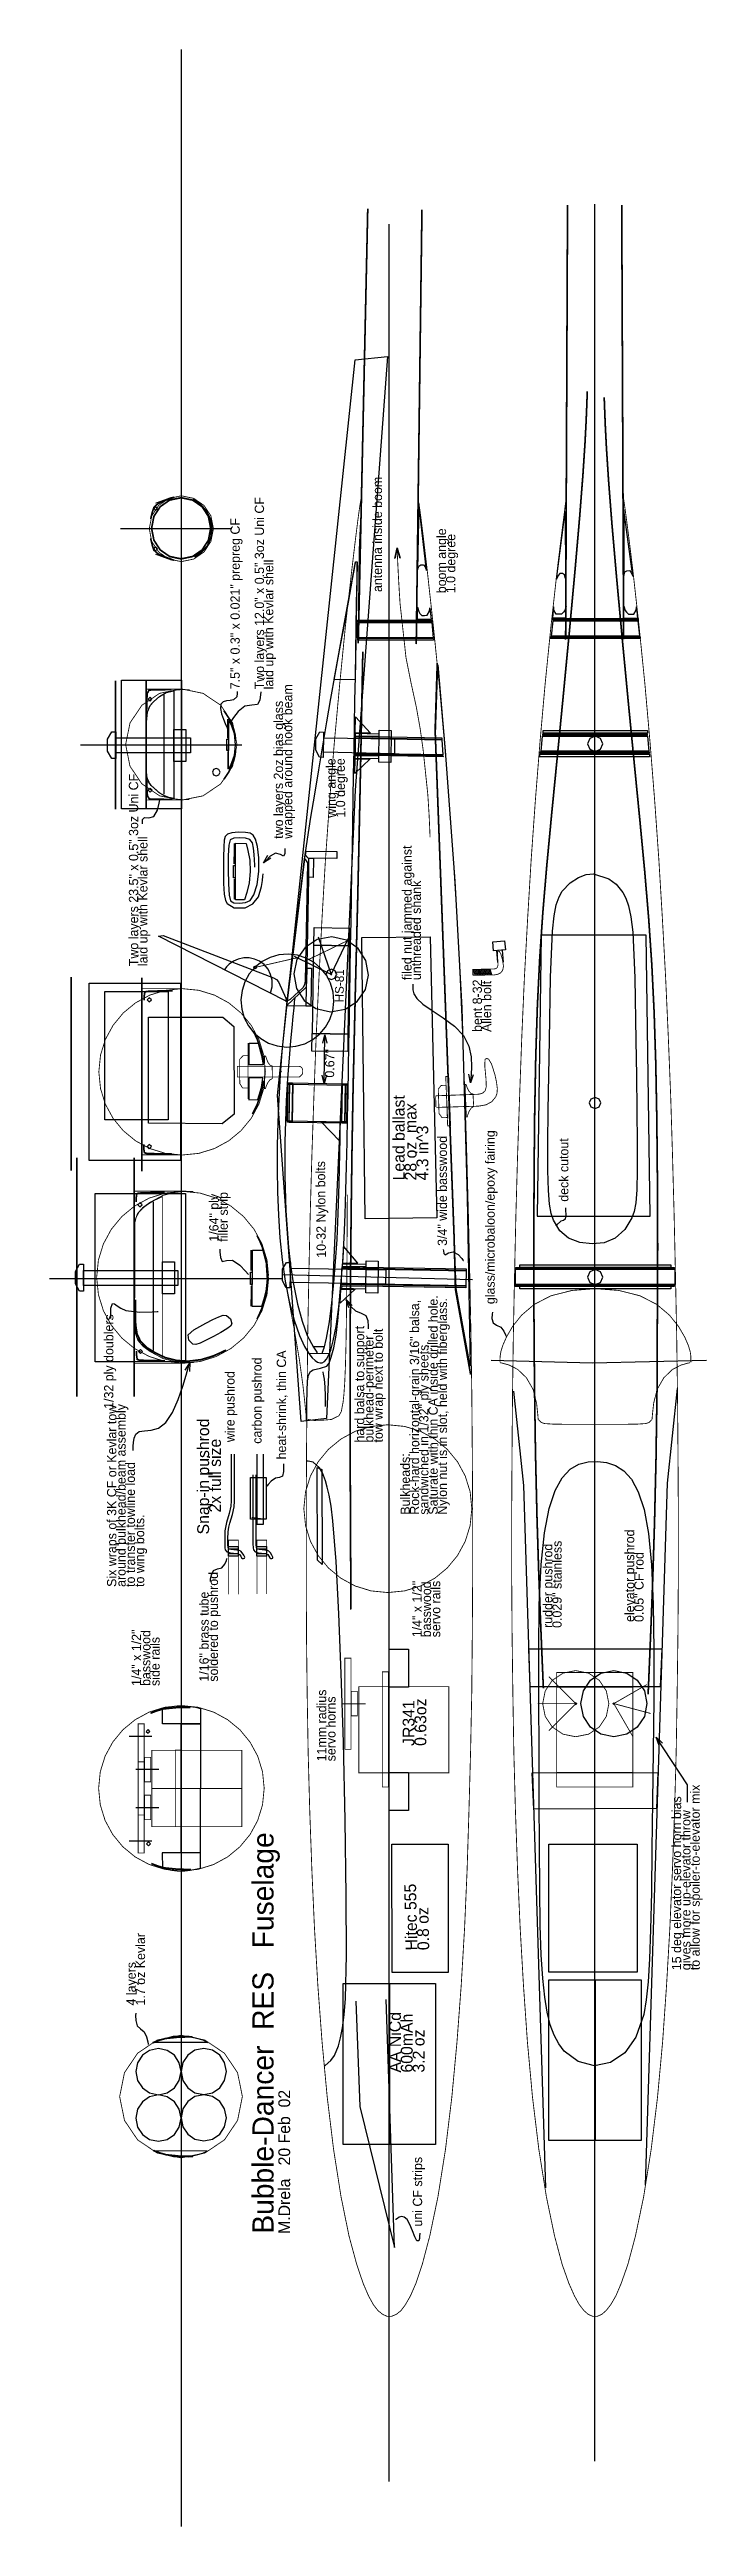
# Model space of a CAD drawing. Extents: x 36 to 227, y 36 to 755.
import ezdxf

# ---------------------------------------------------------------- set-up
doc = ezdxf.new("R2010")
doc.units = 0
doc.layers.get('0').update_dxf_attribs({"linetype": 'CONTINUOUS'})

msp = doc.modelspace()

# ---------------------------------------------------------------- texts
at = {"color": 0}
for s, height, rotation, p in [('antenna inside boom ', 2.6946, 90, (132.802, 597.979)), ('7.5" x 0.3" x 0.021" prepreg CF ', 2.6946, 90, (91.5483, 569.754)), ('Two layers 12.0" x 0.5" 3oz Uni CF', 2.6946, 90, (98.5911, 569.722)), ('boom angle', 2.6946, 90, (151.376, 597.623)), ('1.0 degree', 2.6946, 90, (154.071, 597.623)), ('laid up with Kevlar shell ', 2.6946, 90, (101.286, 569.722)), ('wrapped around hook beam', 2.6946, 90, (106.793, 526.339)), ('two layers 2oz bias glass', 2.6946, 90, (104.099, 526.339)), ('wing angle', 2.6946, 90.5, (119.449, 532.489)), ('1.0 degree', 2.6946, 90.5, (122.144, 532.512)), ('Two layers 23.5" x 0.5" 3oz Uni CF', 2.6946, 90, (62.0916, 489.374)), ('laid up with Kevlar shell ', 2.6946, 90, (64.7864, 489.374)), ('filed nut jammed against', 2.6946, 90, (141.376, 485.334)), ('unthreaded shank', 2.6946, 90, (144.071, 485.334)), ('HS-81', 2.53686, 89, (121.637, 478.853)), ('bent 8-32 ', 2.6946, 90, (161.772, 470.276)), ('Allen bolt', 2.6946, 90, (164.467, 470.276)), ('0.67"', 2.6946, 89, (118.914, 457)), ('Lead ballast', 3.42949, 90, (139.371, 427.173)), ('28 oz  max', 3.42949, 90, (142.8, 427.173)), ('4.3 in^3', 3.42949, 90, (146.23, 427.173)), ('3/4" wide basswood', 2.6946, 90, (151.631, 408.176)), ('glass/microbaloon/epoxy fairing', 2.6946, 90, (165.485, 391.263)), ('deck cutout', 2.6946, 90, (186.847, 420.988)), ('10-32 Nylon bolts', 2.6946, 90.5, (116.533, 404.754)), ('1/64" ply ', 2.6946, 90, (85.3816, 409.391)), ('filler strip', 2.6946, 90, (88.0764, 409.391)), ('Rock-hard horizontal-grain 3/16" balsa,', 2.6946, 90, (143.565, 330.142)), ('Saturate with thin CA inside drilled hole.', 2.6946, 90, (148.955, 330.142)), ('Nylon nut is in slot, held with fiberglass.', 2.6946, 90, (151.649, 330.142)), ('1/32 ply doublers', 2.6946, 90, (54.9009, 360.866)), ('hard balsa to support', 2.6946, 90, (127.638, 351.09)), ('bulkhead-perimeter', 2.6946, 90, (130.333, 351.09)), ('tow wrap next to bolt', 2.6946, 90, (133.027, 351.09)), ('carbon pushrod', 2.6946, 90, (97.8745, 350.722)), ('heat-shrink, thin CA', 2.6946, 90, (104.979, 346.19)), ('sandwiched in 1/32" ply sheets.', 2.6946, 90, (146.26, 330.142)), ('wire pushrod', 2.6946, 90, (90.0361, 351.212)), ('Six wraps of 3K CF or Kevlar tow ', 2.6946, 90, (55.7581, 309.178)), ('around bulkhead/beam assembly', 2.6946, 90, (58.4529, 309.178)), ('Snap-in pushrod', 3.42949, 90, (82.656, 324.409)), ('to transfer towline load ', 2.6946, 90, (61.1475, 309.178)), ('     2x full size', 3.42949, 90, (86.0854, 324.409)), ('Bulkheads:', 2.6946, 90, (140.871, 330.142)), ('to wing bolts.', 2.6946, 90, (63.842, 309.178)), ('elevator pushrod', 2.6946, 90, (205.954, 298.996)), ('rudder pushrod', 2.6946, 90, (182.193, 297.281)), ('0.029" stainless', 2.6946, 90, (184.887, 297.281)), ('0.05" CF rod', 2.6946, 90, (208.649, 298.996)), ('soldered to pushrod', 2.6946, 90, (85.2285, 281.673)), ('1/4" x 1/2"', 2.6946, 90, (144.305, 294.556)), ('basswood', 2.6946, 90, (147, 294.556)), ('servo rails', 2.6946, 90, (149.695, 294.556)), ('1/16" brass tube', 2.6946, 90, (82.5337, 281.673)), ('1/4" x 1/2"', 2.6946, 90, (62.928, 280.422)), ('basswood', 2.6946, 90, (65.6228, 280.422)), ('side rails', 2.6946, 90, (68.3174, 280.422)), ('11mm radius', 2.6946, 90, (116.623, 258.545)), ('servo horns', 2.6946, 90, (119.318, 258.545)), ('JR341', 3.42949, 90, (142.219, 263.021)), ('0.63oz', 3.42949, 90, (145.648, 263.021)), ('to allow for spoiler-to-elevator mix', 2.6946, 90, (224.939, 197.917)), ('15 deg elevator servo horn bias', 2.6946, 90, (219.55, 197.917)), ('Bubble-Dancer  RES   Fuselage', 6.12409, 90, (101.347, 121.42)), ('gives more up-elevator throw', 2.6946, 90, (222.244, 197.917)), ('Hitec 555', 3.42949, 91.2767, (143.084, 203.687)), ('0.8 oz', 3.42949, 91.2767, (146.513, 203.763)), ('1.7 oz Kevlar', 2.6946, 90, (64.0886, 187.673)), ('4 layers ', 2.6946, 90, (61.3938, 187.673)), ('AA NiCd', 3.42949, 90, (138.269, 168.194)), ('600mAh', 3.42949, 90, (141.698, 168.194)), ('3.2 oz', 3.42949, 90, (145.127, 168.194)), ('M.Drela   20 Feb  02', 3.42949, 90, (106.165, 121.369)), ('uni CF strips', 2.6946, 90, (144.437, 123.492))]:
    msp.add_text(s, height=height, rotation=rotation, dxfattribs=at).set_placement(p)

# ---------------------------------------------------------------- linework, layer by layer
at = {"color": 0}
for points in [[(74.6133, 36.4402), (74.6133, 755.456)], [(134.912, 49.5393), (134.912, 704.737)], [(194.542, 55.4189), (194.542, 710.616)], [(67.1416, 622.739), (66.5906, 622.188), (67.1416, 621.637), (67.6926, 622.188), (67.1416, 622.739)], [(67.1416, 622.739), (66.5906, 622.188), (67.1416, 621.637), (67.6926, 622.188), (67.1416, 622.739)], [(56.9922, 616.412), (89.2048, 616.412)], [(67.1416, 609.982), (66.5906, 610.533), (67.1416, 611.084), (67.6926, 610.533), (67.1416, 609.982)], [(67.1416, 609.982), (66.5906, 610.533), (67.1416, 611.084), (67.6926, 610.533), (67.1416, 609.982)], [(125.073, 606.742), (124.936, 605.961), (124.633, 604.253), (124.17, 601.668), (122.965, 595.048), (121.694, 588.042), (120.416, 581.035), (119.149, 574.04), (117.907, 567.118), (116.737, 560.28), (115.556, 553.326), (114.379, 546.321), (113.198, 539.344), (112.072, 532.583), (111.068, 526.204), (110.165, 519.795), (109.331, 513.134), (108.488, 506.174), (107.624, 499.121), (106.756, 492.069), (105.901, 485.078), (105.106, 478.214), (104.389, 471.368), (103.777, 464.532), (103.266, 457.702), (102.868, 450.886), (102.586, 444.075), (102.425, 437.281), (102.396, 430.513), (102.5, 423.785), (102.771, 417.108), (103.203, 410.525), (103.84, 404.098), (104.717, 397.884), (105.87, 391.983), (107.289, 386.609), (108.849, 382.163), (110.341, 378.983), (111.589, 376.941), (112.584, 375.682), (113.404, 374.9), (114.141, 374.433), (114.82, 374.215), (115.476, 374.262), (116.126, 374.615), (116.743, 375.272), (117.331, 376.309), (117.949, 377.92), (118.655, 380.576), (119.465, 384.779), (120.246, 390.417), (120.893, 396.822), (121.395, 403.524), (121.793, 410.368), (122.104, 417.279), (122.346, 424.253), (122.542, 431.275), (122.708, 438.324), (122.839, 445.397), (122.963, 452.494), (123.087, 459.61), (123.211, 466.73), (123.335, 473.85), (123.46, 480.97), (123.584, 488.09), (123.708, 495.21), (123.833, 502.33), (123.957, 509.45), (124.081, 516.57), (124.206, 523.689), (124.33, 530.81), (124.454, 537.926), (124.578, 545.03), (124.702, 552.146), (124.826, 559.266), (124.951, 566.386), (125.075, 573.502), (125.199, 580.606), (125.323, 587.722), (125.448, 594.842), (125.565, 601.571), (125.611, 604.199), (125.641, 605.937), (125.653, 606.633), (125.655, 606.732)], [(69.5762, 568.161), (69.5762, 539.256)], [(90.7908, 569.103), (90.8008, 568.588), (90.6865, 567.578), (89.7649, 566.689), (88.804, 566.517), (87.6941, 566.385), (86.6931, 566.08), (86.0598, 565.388), (85.9736, 564.178), (86.3015, 562.653), (86.8313, 561.096), (87.3511, 559.795), (87.8689, 558.535), (87.9429, 558.355)], [(97.6191, 569.011), (97.6133, 568.91), (97.573, 568.2), (97.3887, 566.619), (96.6494, 565.286), (95.0488, 565.124), (93.0005, 564.878), (91.0667, 563.321), (89.6882, 561.514), (89.1257, 560.706), (89.0454, 560.591)], [(65.5293, 567.427), (64.9783, 566.875), (65.5293, 566.324), (66.0803, 566.875), (65.5293, 567.427)], [(65.5293, 567.427), (64.9783, 566.875), (65.5293, 566.324), (66.0803, 566.875), (65.5293, 567.427)], [(194.62, 556.135), (193.061, 555.49), (192.416, 553.931), (193.061, 552.372), (194.62, 551.726), (196.179, 552.372), (196.825, 553.931), (196.179, 555.49), (194.62, 556.135)], [(45.3564, 553.579), (92.1445, 553.579)], [(84.7341, 546.788), (83.9482, 546.472), (83.6228, 545.71), (83.9482, 544.948), (84.7341, 544.632), (85.5198, 544.948), (85.8455, 545.71), (85.5198, 546.472), (84.7341, 546.788)], [(65.5601, 541.031), (65.009, 540.48), (65.5601, 539.929), (66.1111, 540.48), (65.5601, 541.031)], [(65.5601, 541.031), (65.009, 540.48), (65.5601, 539.929), (66.1111, 540.48), (65.5601, 541.031)], [(63.3293, 530.682), (63.3088, 531.111), (63.3496, 531.93), (63.8806, 532.519), (65.1946, 532.415), (66.6772, 532.784), (67.657, 534.64), (68.147, 536.724), (68.3254, 537.653), (68.3511, 537.786)], [(95.9097, 518.127), (95.8792, 518.73), (95.7158, 521.792), (95.5676, 523.648), (95.2056, 525.191), (94.4463, 526.127), (93.1743, 526.558), (91.4263, 526.659), (89.7856, 526.507), (88.803, 526.012), (88.3567, 524.507), (88.1895, 521.455), (88.1831, 517.423), (88.2737, 513.282), (88.4792, 510.013), (88.8911, 508.329), (89.8162, 507.747), (91.4353, 507.617), (93.2151, 507.808), (94.6006, 508.431), (95.6648, 510.033), (96.5552, 513.034), (97.0938, 516.892), (97.1013, 520.836), (96.7263, 524.129), (96.1624, 526.236), (95.4607, 527.385), (94.5737, 527.96), (93.2048, 528.191), (91.2004, 528.231), (89.2344, 528.079), (87.989, 527.694), (87.3564, 527.018), (87.0579, 525.922), (86.9277, 524.007), (86.8535, 520.978), (86.8257, 517.229), (86.8665, 513.38), (87.0298, 510.258), (87.3704, 508.471), (87.9177, 507.533), (89.8979, 506.339), (93.1335, 506.277), (95.3687, 507.431), (96.9407, 509.533), (97.8591, 512.544), (98.127, 514.236), (98.2878, 515.545), (98.3503, 516.09), (98.3594, 516.168)], [(104.606, 523.577), (104.621, 523.01), (104.598, 521.944), (104.254, 521.275), (103.333, 521.757), (101.947, 522.158), (100.357, 521.275), (99.0889, 519.994), (98.5574, 519.405), (98.4817, 519.321)], [(100.577, 520.73), (98.4819, 519.321), (99.6672, 521.55)], [(110.604, 521.548), (111.507, 520.644), (111.44, 515.041), (110.874, 484.334)], [(193.763, 408.783), (190.143, 409.178), (186.857, 410.381), (184.341, 412.541), (182.559, 415.62), (181.899, 417.57), (181.392, 420.265), (181.045, 424.243), (180.869, 430.039), (180.86, 437.969), (180.973, 447.467), (181.153, 457.745), (181.344, 468.017), (181.677, 486.169), (182.233, 499.529), (182.71, 503.995), (183.344, 507.193), (184.133, 509.458), (185.078, 511.123), (187.357, 513.575), (189.791, 515.136), (192.029, 515.958), (194.178, 516.139), (198.624, 514.764), (200.728, 513.143), (202.655, 510.714), (203.533, 509.083), (204.326, 506.859), (205.002, 503.701), (205.53, 499.269), (206.13, 485.942), (206.419, 467.794), (206.558, 457.526), (206.77, 437.84), (206.775, 430.039), (206.668, 424.441), (206.412, 420.683), (205.966, 418.166), (205.293, 416.289), (203.218, 412.963), (200.432, 410.418), (197.242, 409.099), (193.763, 408.783)], [(128.924, 486.792), (128.143, 491.037), (125.874, 494.532), (122.46, 496.922), (118.245, 497.85), (113.999, 497.07), (110.504, 494.801), (108.115, 491.386), (107.187, 487.171), (107.967, 482.926), (110.236, 479.43), (113.65, 477.041), (117.865, 476.113), (122.111, 476.893), (125.606, 479.162), (127.996, 482.576), (128.924, 486.792)], [(114.323, 497.846), (118.071, 486.96)], [(118.072, 486.958), (123.083, 497.513)], [(100.509, 481.61), (100.592, 481.906), (100.919, 483.418), (100.914, 485.29), (100.5, 486.923), (99.7483, 488.467), (98.5859, 489.836), (97.2625, 490.812), (95.8623, 491.425), (94.3225, 491.743), (92.6907, 491.759), (91.0576, 491.403), (89.696, 490.793), (88.522, 489.978), (87.6877, 489.132), (87.2437, 488.522), (87.167, 488.407)], [(118.844, 479.144), (118.617, 481.865), (117.876, 484.408), (116.674, 486.719), (115.063, 488.742), (113.097, 490.423), (110.83, 491.705), (108.314, 492.535), (105.603, 492.856), (102.882, 492.629), (100.338, 491.888), (98.0273, 490.686), (96.0042, 489.075), (94.3237, 487.109), (93.0413, 484.842), (92.2119, 482.326), (91.8909, 479.614), (92.1172, 476.894), (92.8584, 474.35), (94.061, 472.039), (95.6719, 470.016), (97.6375, 468.336), (99.905, 467.053), (102.421, 466.224), (105.132, 465.903), (107.853, 466.129), (110.396, 466.87), (112.707, 468.073), (114.73, 469.684), (116.411, 471.649), (117.693, 473.917), (118.523, 476.433), (118.844, 479.144)], [(96.1768, 489.408), (95.5496, 489.206), (95.752, 488.579), (96.3792, 488.781), (96.1768, 489.408)], [(118.072, 486.96), (107.46, 492.136)], [(166.407, 490.395), (166.101, 493.917)], [(168.046, 490.5), (167.74, 494.022)], [(116.559, 487.013), (116.99, 485.966), (118.064, 485.517), (119.154, 485.929), (119.621, 486.96), (119.19, 488.007), (118.116, 488.456), (117.026, 488.044), (116.559, 487.013)], [(141.774, 484.144), (141.733, 483.286), (141.743, 482.486), (142.029, 481.388), (142.881, 480.014), (144.591, 478.387), (147.302, 476.521), (150.572, 474.391), (153.812, 471.962), (156.431, 469.201), (157.992, 466.131), (158.666, 463.016), (158.773, 460.176), (158.635, 457.932), (158.457, 455.789), (158.431, 455.483)], [(159.242, 486.797), (159.242, 488.511)], [(159.855, 486.827), (159.457, 488.45)], [(160.22, 486.827), (159.822, 488.45)], [(160.585, 486.827), (160.187, 488.45)], [(160.95, 486.827), (160.552, 488.45)], [(161.315, 486.827), (160.917, 488.45)], [(161.681, 486.827), (161.282, 488.45)], [(162.046, 486.827), (161.648, 488.45)], [(162.411, 486.827), (162.013, 488.45)], [(162.776, 486.827), (162.378, 488.45)], [(163.142, 486.827), (162.743, 488.45)], [(163.507, 486.827), (163.109, 488.45)], [(163.872, 486.827), (163.474, 488.45)], [(164.237, 486.827), (163.839, 488.45)], [(164.603, 486.827), (164.204, 488.45)], [(65.3018, 480.227), (64.6956, 479.621), (65.3018, 479.014), (65.908, 479.621), (65.3018, 480.227)], [(65.3018, 480.227), (64.6956, 479.621), (65.3018, 479.014), (65.908, 479.621), (65.3018, 480.227)], [(107.493, 480.061), (107.458, 479.712), (107.373, 478.885), (107.21, 477.274), (106.95, 474.713), (106.625, 471.423), (106.273, 467.718), (105.935, 463.913), (105.398, 456.793), (105.033, 450.234), (104.662, 438.342), (104.633, 428.522), (104.956, 418.339), (105.72, 407.709), (106.305, 402.599), (106.965, 398.03), (108.295, 391.234), (109.635, 386.351), (111.133, 382.16), (112.907, 378.811), (113.871, 377.279), (114.025, 377.046)], [(115.594, 467.041), (116.249, 469.479), (116.819, 467.02)], [(116.002, 455.304), (116.249, 469.48)], [(103.554, 458.889), (103.555, 458.828)], [(116.657, 457.743), (116.002, 455.304), (115.432, 457.764)], [(159.245, 457.874), (158.432, 455.483), (158.025, 457.975)], [(194.569, 451.278), (193.399, 450.812), (192.915, 449.686), (193.399, 448.561), (194.569, 448.094), (195.738, 448.561), (196.222, 449.686), (195.738, 450.812), (194.569, 451.278)], [(120.643, 443.877), (120.617, 442.423), (120.562, 439.326), (120.479, 435.096), (120.252, 426.147), (119.949, 417.572), (119.655, 410.074), (119.256, 403.599), (118.77, 397.421), (118.179, 391.643), (117.466, 386.163), (116.643, 381.421), (115.888, 378.524), (115.472, 377.23), (115.403, 377.022)], [(65.3018, 437.603), (64.6956, 436.997), (65.3018, 436.391), (65.908, 436.997), (65.3018, 437.603)], [(65.3018, 437.603), (64.6956, 436.997), (65.3018, 436.391), (65.908, 436.997), (65.3018, 437.603)], [(62.6072, 420.701), (62.001, 420.094), (62.6072, 419.488), (63.2134, 420.094), (62.6072, 420.701)], [(62.6072, 420.701), (62.001, 420.094), (62.6072, 419.488), (63.2134, 420.094), (62.6072, 420.701)], [(66.3916, 420.938), (66.3916, 377.824)], [(186.037, 419.211), (186.057, 418.538), (186.067, 417.203), (185.894, 415.945), (185.391, 415.521), (184.69, 415.373), (183.465, 414.251), (183.22, 413.945)], [(85.7437, 407.22), (85.7844, 406.404), (85.9324, 404.837), (86.4785, 403.668), (87.6777, 403.898), (89.4587, 404.036), (91.5562, 402.622), (93.2559, 400.81), (93.9702, 399.989), (94.0723, 399.871)], [(150.566, 407.085), (150.586, 406.698), (150.683, 405.981), (151.117, 405.616), (152.097, 406.139), (153.444, 406.493), (154.858, 405.68), (155.935, 404.513), (156.381, 403.978), (156.445, 403.901)], [(36.4031, 398.752), (104.038, 398.752)], [(103.792, 399.898), (159.083, 398.45)], [(194.607, 401.326), (193.048, 400.68), (192.402, 399.121), (193.048, 397.563), (194.607, 396.917), (196.166, 397.563), (196.811, 399.121), (196.166, 400.68), (194.607, 401.326)], [(54.1436, 387.133), (54.1436, 388.154), (54.2097, 390.098), (54.6743, 391.461), (55.1826, 391.349), (55.9551, 390.813), (57.0566, 390.1), (58.5527, 389.46), (62.5283, 388.945), (66.106, 389.011), (67.6418, 389.083), (67.8613, 389.093)], [(110.914, 357.492), (110.917, 357.69), (110.944, 359.074), (111.008, 362.325), (111.087, 366.097), (111.187, 368.895), (111.455, 370.659), (112.03, 371.681), (112.873, 372.221), (114.966, 372.67), (116.813, 373.252), (117.461, 374.16), (118.079, 375.865), (118.808, 378.59), (119.508, 382.234), (120.003, 386.383), (120.283, 389.705), (120.391, 391.098), (120.406, 391.297)], [(128.857, 384.071), (128.857, 384.847), (128.775, 386.393), (128.204, 387.909), (126.844, 388.593), (125.162, 389.215), (123.733, 390.568), (122.794, 391.951), (122.419, 392.558), (122.366, 392.645)], [(123.132, 390.239), (122.366, 392.645), (124.174, 390.883)], [(164.867, 388.97), (164.785, 388.358), (164.688, 387.128), (164.989, 385.867), (166.005, 385.184), (167.235, 384.561), (168.107, 383.464), (168.582, 382.397), (168.76, 381.933), (168.786, 381.866)], [(87.7913, 384.077), (86.0383, 383.052), (83.9067, 381.904), (81.8132, 380.809), (80.0613, 379.979), (78.8374, 379.594), (77.9841, 379.659), (76.7996, 380.815), (76.6089, 382.382), (78.2368, 383.841), (81.7285, 385.733), (83.7073, 386.777), (85.4673, 387.614), (86.7773, 388.019), (87.696, 387.99), (88.8186, 386.979), (89.2173, 385.559), (88.8242, 384.873), (87.7913, 384.077)], [(60.6348, 348.796), (60.6553, 350.001), (60.6995, 351.084), (60.9026, 352.341), (61.4158, 353.494), (62.3904, 354.267), (63.917, 354.52), (65.8479, 354.668), (67.9736, 355.263), (70.0864, 356.86), (72.0042, 359.797), (73.656, 363.563), (74.9978, 367.432), (75.9858, 370.68), (76.5994, 372.757), (76.9146, 373.823), (77.0308, 374.217), (77.0474, 374.272)], [(62.7649, 378.099), (62.1587, 377.493), (62.7649, 376.886), (63.3711, 377.493), (62.7649, 378.099)], [(62.7649, 378.099), (62.1587, 377.493), (62.7649, 376.886), (63.3711, 377.493), (62.7649, 378.099)], [(75.7664, 372.097), (77.0476, 374.273), (76.9407, 371.75)], [(111.592, 377.073), (117.541, 376.969)], [(112.773, 378.998), (116.018, 378.941)], [(164.407, 374.992), (193.803, 374.257), (226.873, 374.992)], [(115.629, 371.578), (115.644, 371.496), (115.752, 370.925), (115.997, 369.491), (116.241, 367.291), (116.349, 364.678), (116.364, 362.555), (116.364, 361.662), (116.364, 361.534)], [(218.421, 366.754), (215.482, 339.318), (209.113, 135.508)], [(170.898, 366.019), (173.837, 338.583), (180.206, 134.773)], [(89.0403, 347.742), (89.0403, 347.489), (89.0403, 345.716), (89.0405, 341.596), (89.043, 337.066), (89.0381, 334.167), (88.9741, 332.585), (88.502, 330.452), (87.7136, 327.885), (87.249, 325.461), (87.1838, 323.559), (87.1877, 321.7), (87.23, 320.537), (87.3411, 319.934), (87.8157, 319.383), (88.7444, 319.107), (90.7705, 318.924), (91.5156, 318.602), (91.8218, 318.133), (92.0923, 317.602), (92.3372, 317.413), (92.6587, 317.474), (92.9648, 317.561), (92.9956, 317.852), (92.72, 318.428), (92.2913, 319.097), (91.8523, 319.551), (91.4084, 319.745), (90.6736, 319.857), (88.969, 320), (88.2903, 320.169), (88.1396, 321.253), (88.1265, 323.114), (88.1882, 325.149), (88.363, 326.542), (88.655, 327.643), (89.4282, 330.209), (89.908, 332.391), (89.9795, 334.052), (89.9897, 337.028), (89.9897, 341.591), (89.9897, 345.716), (89.9897, 347.489), (89.9897, 347.742)], [(96.5271, 347.742), (96.5271, 327.411), (98.4255, 327.411), (98.4255, 347.742)], [(96.5271, 347.742), (96.5271, 327.411), (98.4255, 327.411), (98.4255, 347.742)], [(115.997, 170.003), (116.323, 170.249), (117.997, 171.718), (119.069, 173.173), (120.202, 176.005), (120.784, 178.251), (121.34, 181.206), (121.827, 184.979), (122.202, 189.682), (122.539, 202.272), (122.447, 219.609), (122.095, 241.431), (121.59, 264.11), (121.003, 284.08), (120.324, 301.386), (119.523, 316.548), (118.569, 328.373), (118.03, 332.595), (117.471, 335.788), (116.921, 338.162), (116.405, 339.927), (115.517, 342.3), (114.69, 343.724), (112.853, 345.357), (111.383, 345.643), (111.097, 345.643)], [(194.378, 170.181), (189.719, 171.404), (185.666, 174.439), (184.047, 176.525), (182.704, 179.043), (181.602, 182.079), (180.703, 185.719), (179.977, 190.094), (179.409, 195.516), (178.988, 202.341), (178.705, 210.925), (178.541, 221.493), (178.458, 233.75), (178.407, 247.27), (178.345, 261.625), (178.253, 276.341), (178.233, 290.738), (178.415, 304.088), (178.929, 315.663), (179.877, 324.911), (181.242, 331.979), (182.977, 337.19), (185.037, 340.87), (187.369, 343.323), (189.901, 344.783), (192.555, 345.466), (195.254, 345.589), (197.922, 345.297), (200.5, 344.466), (202.93, 342.902), (205.156, 340.409), (207.123, 336.769), (208.783, 331.655), (210.089, 324.718), (210.995, 315.606), (211.481, 304.144), (211.637, 290.853), (211.579, 276.429), (211.422, 261.568), (211.258, 246.936), (211.093, 233.081), (210.907, 220.521), (210.68, 209.774), (210.39, 201.199), (209.993, 194.517), (209.439, 189.291), (208.682, 185.086), (206.428, 178.511), (203.18, 173.921), (199.032, 171.08), (194.378, 170.181)], [(95.3481, 341.679), (95.3481, 341.353), (95.3481, 339.067), (95.3481, 333.739), (95.3481, 327.798), (95.3499, 323.852), (95.3635, 321.7), (95.4055, 320.537), (95.5166, 319.934), (95.9912, 319.383), (96.9199, 319.107), (98.946, 318.923), (99.6912, 318.602), (99.9973, 318.132), (100.268, 317.602), (100.513, 317.413), (100.834, 317.474), (101.141, 317.561), (101.171, 317.852), (100.896, 318.428), (100.467, 319.097), (100.028, 319.551), (99.584, 319.745), (98.8491, 319.857), (97.1445, 320), (96.4658, 320.169), (96.3127, 321.256), (96.2852, 323.419), (96.2769, 327.538), (96.2825, 333.621), (96.2922, 339.031), (96.2966, 341.348), (96.2974, 341.679)], [(104.238, 344.877), (104.259, 344.122), (104.249, 342.634), (103.932, 341.284), (103.08, 340.927), (101.891, 340.753), (100.676, 339.894), (99.7678, 338.896), (99.3926, 338.449), (99.3391, 338.385)], [(83.0286, 310.722), (83.1101, 311.386), (83.3384, 312.7), (83.9573, 313.938), (85.0952, 314.383), (86.3252, 314.744), (87.189, 315.757), (87.6624, 316.846), (87.8408, 317.329), (87.8665, 317.398)], [(209.635, 275.286), (208.88, 271.549), (206.822, 268.497), (203.77, 266.439), (200.033, 265.685), (196.296, 266.439), (193.244, 268.497), (191.186, 271.549), (190.432, 275.286), (191.186, 279.023), (193.244, 282.075), (196.296, 284.133), (200.033, 284.887), (203.77, 284.133), (206.822, 282.075), (208.88, 279.023), (209.635, 275.286)], [(200.321, 275.286), (200.033, 274.998), (199.745, 275.286), (200.033, 275.574), (200.321, 275.286)], [(64.9575, 267.781), (64.4065, 267.23), (64.9575, 266.679), (65.5085, 267.23), (64.9575, 267.781)], [(64.9575, 267.781), (64.4065, 267.23), (64.9575, 266.679), (65.5085, 267.23), (64.9575, 267.781)], [(59.4812, 265.829), (66.0952, 265.829)], [(221.36, 246.683), (221.36, 251.705), (212.297, 265.545)], [(213.126, 263.161), (212.297, 265.545), (214.151, 263.832)], [(61.4409, 256.239), (68.0549, 256.239)], [(61.4409, 245.099), (68.0549, 245.099)], [(59.4812, 235.509), (66.0952, 235.509)], [(65.0815, 235.145), (64.5305, 234.594), (65.0815, 234.043), (65.6326, 234.594), (65.0815, 235.145)], [(65.0815, 235.145), (64.5305, 234.594), (65.0815, 234.043), (65.6326, 234.594), (65.0815, 235.145)], [(125.183, 188.958), (126.408, 158.337), (136.451, 117.428), (134.002, 189.447)], [(61.3696, 185.436), (61.3494, 184.722), (61.3696, 183.282), (61.7576, 181.782), (62.7373, 180.904), (63.8398, 180.026), (64.5542, 178.526), (64.9014, 177.087), (65.0261, 176.462), (65.0442, 176.373)], [(67.9575, 175.167), (65.4031, 174.64), (63.3171, 173.204), (61.9106, 171.073), (61.395, 168.465), (61.9106, 165.856), (63.3171, 163.726), (65.4031, 162.289), (67.9575, 161.762), (70.5117, 162.289), (72.5977, 163.726), (74.0042, 165.856), (74.52, 168.465), (74.0042, 171.073), (72.5977, 173.204), (70.5117, 174.64), (67.9575, 175.167)], [(81.1243, 175.228), (78.5698, 174.701), (76.4839, 173.265), (75.0774, 171.135), (74.5618, 168.526), (75.0774, 165.917), (76.4839, 163.787), (78.5698, 162.351), (81.1243, 161.824), (83.6785, 162.351), (85.7644, 163.787), (87.1709, 165.917), (87.6868, 168.526), (87.1709, 171.135), (85.7644, 173.265), (83.6785, 174.701), (81.1243, 175.228)], [(67.9575, 161.694), (65.4031, 161.167), (63.3171, 159.731), (61.9106, 157.601), (61.395, 154.992), (61.9106, 152.383), (63.3171, 150.253), (65.4031, 148.816), (67.9575, 148.29), (70.5117, 148.816), (72.5977, 150.253), (74.0042, 152.383), (74.52, 154.992), (74.0042, 157.601), (72.5977, 159.731), (70.5117, 161.167), (67.9575, 161.694)], [(81.1243, 161.755), (78.5698, 161.228), (76.4839, 159.792), (75.0774, 157.662), (74.5618, 155.053), (75.0774, 152.444), (76.4839, 150.314), (78.5698, 148.877), (81.1243, 148.351), (83.6785, 148.877), (85.7644, 150.314), (87.1709, 152.444), (87.6868, 155.053), (87.1709, 157.662), (85.7644, 159.792), (83.6785, 161.228), (81.1243, 161.755)], [(143.8, 121.592), (143.79, 121.49), (143.719, 120.776), (143.636, 120.065), (143.489, 119.373), (142.861, 119.347), (142.324, 120.534), (141.657, 122.261), (140.897, 124.072), (140.085, 125.512), (139.26, 126.241), (138.477, 126.385), (137.794, 126.184), (137.268, 125.879), (136.768, 125.558), (136.696, 125.512)]]:
    msp.add_lwpolyline(points, dxfattribs=at)
for points, const_width in [([(125.916, 583.128), (128.668, 709.255)], 0.4899), ([(142.728, 582.845), (144.38, 708.99)], 0.4899), ([(186.051, 584.197), (186.602, 710.352)], 0.4899), ([(202.867, 584.206), (202.316, 710.361)], 0.4899), ([(179.594, 279.701), (179.571, 280.261), (179.538, 281.028), (179.485, 282.293), (179.293, 286.813), (179.145, 290.316), (178.738, 300.174), (178.242, 313.445), (177.739, 329.564), (177.308, 347.964), (177.014, 368.018), (176.859, 388.848), (176.826, 409.517), (176.9, 429.088), (177.074, 446.843), (177.379, 462.939), (177.853, 477.758), (178.533, 491.676), (179.449, 505.128), (180.6, 518.76), (181.972, 533.272), (183.555, 549.365), (185.311, 567.37), (187.101, 586.141), (188.762, 604.161), (190.128, 619.915), (191.078, 632.229), (191.669, 641.298), (191.999, 647.657), (192.169, 651.842), (192.263, 654.367), (192.33, 656.142), (192.333, 656.21)], 0.4899), ([(209.971, 277.987), (209.971, 278.007), (209.994, 278.546), (210.027, 279.313), (210.271, 285.098), (210.42, 288.602), (210.827, 298.459), (211.323, 311.73), (211.826, 327.849), (212.257, 346.25), (212.551, 366.303), (212.739, 407.803), (212.665, 427.374), (212.49, 445.128), (212.186, 461.225), (211.712, 476.043), (211.032, 489.962), (210.115, 503.414), (208.965, 517.046), (207.593, 531.558), (206.01, 547.651), (204.254, 565.656), (202.464, 584.426), (200.803, 602.446), (199.437, 618.2), (198.487, 630.515), (197.896, 639.584), (197.566, 645.943), (197.396, 650.127), (197.302, 652.653), (197.235, 654.428), (197.233, 654.496)], 0.4899), ([(74.613, 625.912), (70.9897, 625.161), (68.0308, 623.114), (66.0359, 620.077), (65.3044, 616.358), (66.0359, 612.64), (68.0308, 609.603), (70.9897, 607.556), (74.613, 606.805), (78.2361, 607.556), (81.1951, 609.603), (83.1899, 612.64), (83.9216, 616.358), (83.1899, 620.077), (81.1951, 623.114), (78.2361, 625.161), (74.613, 625.912)], 0.245), ([(72.4849, 625.532), (71.9441, 625.338), (70.8313, 624.934), (69.5352, 624.43), (67.8206, 623.638), (66.6519, 622.567), (66.186, 621.162), (65.8657, 619.806), (65.7361, 619.217), (65.7178, 619.132)], 0.4899), ([(74.5518, 625.359), (71.2144, 624.661), (68.489, 622.758), (66.6516, 619.936), (65.978, 616.479), (66.6516, 613.023), (68.489, 610.2), (71.2144, 608.297), (74.5518, 607.599), (77.8889, 608.297), (80.6143, 610.2), (82.4517, 613.023), (83.1255, 616.479), (82.4517, 619.936), (80.6143, 622.758), (77.8889, 624.661), (74.5518, 625.359)], 0.4899), ([(67.0513, 623.749), (71.7974, 625.494)], 0.245), ([(78.3948, 608.139), (78.7317, 608.333), (80.3953, 609.436), (82.1611, 611.354), (83.1819, 613.825), (83.4983, 616.519), (83.1104, 619.04), (81.8345, 621.582), (80.0994, 623.49), (78.3845, 624.695), (78.0273, 624.919)], 0.4899), ([(126.775, 625.361), (126.653, 624.667), (126.367, 622.937), (125.836, 619.155), (125.035, 612.727), (124.081, 604.722), (122.182, 588.003), (120.529, 571.203), (118.977, 554.321), (117.609, 537.398), (116.405, 520.373), (115.405, 503.267), (114.527, 486.18), (113.71, 468.972), (113.057, 451.763), (112.465, 434.432), (111.975, 417.121), (111.587, 399.749), (111.261, 382.357), (111.077, 364.964), (110.893, 347.572), (110.853, 330.2), (110.853, 312.889), (110.893, 295.537), (111.097, 278.268), (111.383, 261.1), (111.853, 243.973), (112.465, 226.948), (113.22, 210.066), (114.2, 193.408), (115.425, 177.016), (116.915, 161.052), (118.752, 145.926), (120.916, 132.167), (123.223, 120.797), (125.469, 112.509), (127.347, 106.956), (128.939, 103.282), (130.327, 100.771), (131.674, 99.0562), (133.001, 98.0151), (134.267, 97.4436), (135.594, 97.4436), (136.941, 98.0151), (138.268, 99.0562), (139.554, 100.771), (141.003, 103.282), (142.616, 106.956), (144.474, 112.509), (146.658, 120.797), (149.026, 132.167), (151.21, 145.926), (153.047, 161.052), (154.538, 177.016), (155.762, 193.408), (156.742, 210.066), (157.477, 226.948), (158.008, 243.973), (158.478, 261.1), (158.824, 278.268), (158.988, 295.537), (159.09, 312.889), (159.09, 330.2), (158.988, 347.572), (158.845, 364.964), (158.6, 382.357), (158.253, 399.749), (157.865, 417.121), (157.396, 434.432), (156.865, 451.763), (156.171, 468.972), (155.416, 486.18), (154.538, 503.267), (153.456, 520.373), (152.231, 537.398), (150.884, 554.321), (149.393, 571.203), (147.699, 588.003), (145.862, 604.722), (144.93, 612.699), (144.167, 618.93), (143.718, 622.263), (143.514, 623.544), (143.433, 624.013)], 0.245), ([(125.918, 590.331), (126.163, 610.418), (126.775, 623.523)], 0.245), ([(186.056, 624.197), (185.995, 623.676), (185.829, 622.296), (185.403, 618.879), (184.617, 612.644), (183.647, 604.702), (181.79, 588.003), (180.095, 571.203), (178.605, 554.301), (177.258, 537.296), (176.054, 520.271), (175.033, 503.226), (174.094, 486.099), (173.339, 468.931), (172.706, 451.681), (172.114, 434.391), (171.624, 417.039), (171.236, 399.729), (170.889, 382.356), (170.644, 364.964), (170.501, 347.572), (170.399, 330.179), (170.399, 312.807), (170.521, 295.517), (170.746, 278.267), (171.032, 261.099), (171.501, 243.972), (172.114, 226.948), (172.869, 210.065), (173.829, 193.408), (174.972, 177.016), (176.442, 161.052), (178.279, 145.926), (180.463, 132.167), (182.831, 120.796), (185.036, 112.529), (186.975, 107.058), (188.588, 103.404), (189.976, 100.893), (191.303, 99.158), (192.568, 98.0352), (193.895, 97.4434), (195.242, 97.4434), (196.569, 98.0352), (197.835, 99.158), (199.182, 100.893), (200.632, 103.404), (202.183, 107.058), (204.102, 112.529), (206.307, 120.796), (208.675, 132.167), (210.859, 145.926), (212.696, 161.052), (214.166, 177.016), (215.309, 193.408), (216.269, 210.065), (217.024, 226.948), (217.636, 243.972), (218.106, 261.099), (218.392, 278.267), (218.616, 295.517), (218.739, 312.807), (218.739, 330.179), (218.636, 347.572), (218.494, 364.964), (218.249, 382.356), (217.902, 399.729), (217.514, 417.039), (217.044, 434.391), (216.513, 451.681), (215.819, 468.931), (215.044, 486.099), (214.105, 503.226), (213.084, 520.271), (211.88, 537.296), (210.532, 554.301), (209.042, 571.203), (207.348, 588.003), (205.49, 604.702), (204.515, 612.666), (203.694, 619.052), (203.186, 622.816), (202.938, 624.544), (202.849, 625.151), (202.836, 625.238)], 0.245), ([(72.4849, 607.189), (71.9441, 607.383), (70.8313, 607.788), (69.5352, 608.292), (67.8206, 609.083), (66.6519, 610.154), (66.186, 611.56), (65.8657, 612.915), (65.7361, 613.505), (65.7178, 613.589)], 0.4899), ([(67.0513, 608.972), (71.7974, 607.227)], 0.245), ([(136.689, 607.82), (137.186, 610.295), (137.912, 607.877)], 0.245), ([(137.186, 610.295), (137.201, 609.969), (137.238, 609.193), (137.309, 607.682), (137.423, 605.273), (137.584, 602.125), (137.791, 598.479), (138.043, 594.577), (139.758, 578.94), (141.233, 571.55), (142.739, 564.65), (143.876, 558.266), (144.739, 552.035), (146.086, 539.174), (146.464, 533.162), (146.658, 528.804), (146.729, 527.018), (146.74, 526.762)], 0.245), ([(123.805, 302.621), (123.801, 303.288), (123.75, 311.1), (123.723, 315.277), (123.652, 326.952), (123.54, 359.962), (123.56, 379.009), (123.665, 398.326), (123.846, 417.284), (124.088, 435.354), (124.376, 452.008), (125.04, 480.898), (125.765, 509.452), (126.128, 525.501), (126.469, 541.695), (126.763, 556.405), (126.99, 567.998), (127.07, 572.176), (127.234, 580.63), (127.234, 580.655)], 0.4899), ([(158.498, 370.843), (154.089, 395.585), (153.966, 400.729), (153.721, 410.405), (148.209, 557.873), (148.822, 577.347)], 0.4899), ([(55.4724, 534.898), (55.4724, 572.255)], 0.4899), ([(74.6033, 569.847), (68.3169, 568.578), (63.1836, 565.116), (59.7224, 559.983), (58.4534, 553.697), (59.7224, 547.411), (63.1836, 542.277), (68.3169, 538.816), (74.6033, 537.547), (80.8894, 538.816), (86.0227, 542.277), (89.4839, 547.411), (90.7532, 553.697), (89.4839, 559.983), (86.0227, 565.116), (80.8894, 568.578), (74.6033, 569.847)], 0.245), ([(64.448, 535.081), (64.448, 572.438)], 0.4899), ([(74.6272, 569.802), (64.3999, 569.802)], 0.245), ([(64.646, 563.921), (64.6357, 564.411), (64.6052, 566.677), (64.7073, 568.535), (65.1973, 569.412), (65.7622, 569.54), (66.9629, 569.576), (68.9697, 569.617), (70.8313, 569.657), (71.635, 569.675), (71.75, 569.678)], 0.4899), ([(64.5234, 560.492), (64.5439, 560.981), (64.7686, 563.278), (65.8606, 565.534), (68.3206, 567.728), (70.4333, 568.953), (72.5664, 569.463), (74.9548, 569.678), (76.6899, 569.637), (77.0166, 569.616)], 0.245), ([(90.3672, 554.687), (90.3521, 554.973), (90.2141, 556.412), (89.7957, 558.147), (89.1985, 559.775), (88.3208, 561.485), (87.1877, 563.205), (86.9377, 563.567)], 0.4899), ([(88.1016, 555.483), (88.0708, 561.117)], 0.4899), ([(64.4011, 546.896), (64.4216, 546.406), (64.6462, 544.11), (65.7383, 541.854), (68.1982, 539.66), (70.311, 538.435), (72.4441, 537.925), (74.8325, 537.71), (76.5676, 537.751), (76.8943, 537.771)], 0.245), ([(90.3672, 552.483), (90.3521, 552.197), (90.2141, 550.758), (89.7957, 549.023), (89.1985, 547.395), (88.3208, 545.685), (87.1877, 543.965), (86.9377, 543.603)], 0.4899), ([(88.1628, 546.634), (88.1628, 551.594)], 0.4899), ([(64.5847, 543.099), (64.595, 542.67), (64.646, 540.65), (64.7686, 538.853), (65.2583, 537.975), (65.8298, 537.849), (67.0752, 537.822), (69.1841, 537.802), (71.1477, 537.781), (71.9961, 537.773), (72.1174, 537.771)], 0.4899), ([(74.6885, 537.59), (64.4612, 537.59)], 0.245), ([(89.9692, 519.045), (89.9998, 525.016)], 0.4899), ([(89.9998, 508.726), (90.0305, 514.635)], 0.4899), ([(122.696, 496.715), (111.577, 491.336)], 0.245), ([(108.025, 491.768), (95.9868, 489.001)], 0.245), ([(159.051, 488.427), (159.441, 488.434), (161.533, 488.475), (164.189, 488.523), (165.379, 488.559), (165.92, 488.707), (166.246, 489.019), (166.435, 489.626), (166.412, 490.743), (166.264, 492.645), (166.323, 493.589), (166.558, 493.724), (166.614, 493.724)], 0.245), ([(159.158, 486.742), (159.474, 486.745), (161.281, 486.765), (163.914, 486.804), (165.266, 486.819), (166.354, 486.992), (167.201, 487.437), (167.782, 488.133), (168.03, 489.327), (167.713, 491.348), (167.259, 492.892), (166.843, 493.606), (166.596, 493.711), (166.552, 493.708)], 0.245), ([(42.6306, 430.031), (42.6306, 486.234)], 0.4899), ([(74.8386, 482.854), (69.9705, 482.363), (65.4365, 480.955), (61.3335, 478.728), (57.7585, 475.779), (54.8091, 472.204), (52.582, 468.101), (51.1746, 463.567), (50.6838, 458.699), (51.1746, 453.831), (52.582, 449.297), (54.8091, 445.194), (57.7585, 441.619), (61.3335, 438.669), (65.4365, 436.442), (69.9705, 435.035), (74.8386, 434.544), (79.7065, 435.035), (84.2405, 436.442), (88.3435, 438.669), (91.9185, 441.619), (94.8679, 445.194), (97.095, 449.297), (98.5024, 453.831), (98.9934, 458.699), (98.5024, 463.567), (97.095, 468.101), (94.8679, 472.204), (91.9185, 475.779), (88.3435, 478.728), (84.2405, 480.955), (79.7065, 482.363), (74.8386, 482.854)], 0.245), ([(63.1553, 429.786), (63.1553, 485.989)], 0.4899), ([(74.6272, 482.841), (63.114, 482.841)], 0.245), ([(63.8501, 479.423), (63.8501, 479.648), (63.8501, 480.75), (64.0134, 481.812), (64.4905, 482.034), (65.8711, 482.118), (68.4226, 482.177), (70.8521, 482.22), (71.9058, 482.238), (72.0564, 482.24)], 0.4899), ([(117.901, 486.98), (118.063, 487.137), (118.22, 486.975), (118.058, 486.818), (117.901, 486.98)], 0.245), ([(104.191, 479.583), (104.325, 479.519), (104.896, 479.208), (105.17, 478.841), (105.198, 478.371), (105.151, 477.866), (105.139, 477.759)], 0.245), ([(95.4983, 470.471), (95.6929, 470.104), (96.6897, 467.977), (97.8447, 464.445), (98.2061, 462.794), (98.4038, 461.635), (98.489, 461.097)], 0.4899), ([(94.1335, 460.621), (94.1335, 467.021)], 0.4899), ([(148.318, 451.737), (149.099, 451.766), (150.792, 451.829), (153.281, 451.92), (156.122, 452.024), (158.591, 452.11), (160.113, 452.161), (160.968, 452.223), (162.044, 452.538), (162.687, 453.172), (163.043, 454.393), (162.958, 456.627), (162.596, 460.423), (162.68, 462.313), (163.145, 462.592), (163.257, 462.594)], 0.245), ([(148.591, 448.373), (149.224, 448.389), (152.835, 448.493), (155.59, 448.585), (158.1, 448.661), (159.708, 448.693), (160.804, 448.739), (162.972, 449.124), (164.65, 450.041), (165.789, 451.455), (166.148, 452.441), (166.242, 453.851), (165.991, 455.803), (165.539, 457.882), (164.577, 460.953), (163.72, 462.367), (163.222, 462.568), (163.135, 462.561)], 0.245), ([(94.0725, 450.853), (94.0725, 456.824)], 0.4899), ([(95.2065, 446.445), (95.4377, 446.852), (96.5925, 449.15), (97.8203, 452.773), (98.1682, 454.436), (98.343, 455.596), (98.416, 456.135)], 0.4899), ([(148.417, 448.499), (148.363, 451.622)], 0.245), ([(44.3452, 364.403), (44.3452, 433.789)], 0.4899), ([(60.9507, 364.403), (60.9507, 433.789)], 0.4899), ([(74.6272, 434.583), (63.114, 434.583)], 0.245), ([(63.7275, 437.657), (63.7275, 437.433), (63.7275, 436.33), (63.8909, 435.269), (64.3679, 435.047), (65.7485, 434.963), (68.3, 434.904), (70.7295, 434.861), (71.7832, 434.843), (71.9338, 434.84)], 0.4899), ([(75.0056, 424.006), (69.9768, 423.5), (65.293, 422.046), (61.0544, 419.745), (57.3616, 416.698), (54.3147, 413.005), (52.0139, 408.767), (50.5601, 404.083), (50.0532, 399.054), (50.5601, 394.025), (52.0139, 389.342), (54.3147, 385.103), (57.3616, 381.41), (61.0544, 378.363), (65.293, 376.063), (69.9768, 374.609), (75.0056, 374.102), (80.0342, 374.609), (84.718, 376.063), (88.9565, 378.363), (92.6494, 381.41), (95.6963, 385.103), (97.9971, 389.342), (99.4509, 394.025), (99.958, 399.054), (99.4509, 404.083), (97.9971, 408.767), (95.6963, 413.005), (92.6494, 416.698), (88.9565, 419.745), (84.718, 422.046), (80.0342, 423.5), (75.0056, 424.006)], 0.245), ([(60.7878, 412.793), (60.8696, 413.651), (61.1196, 415.427), (61.8904, 417.57), (63.4314, 419.346), (65.4014, 420.755), (69.2393, 422.817), (72.5054, 423.654), (75.4246, 423.98), (77.6292, 423.96), (78.0579, 423.939)], 0.245), ([(76.031, 424.049), (61.2107, 424.049)], 0.245), ([(61.5229, 420.877), (61.5229, 421.102), (61.5229, 422.204), (61.6863, 423.265), (62.1633, 423.488), (63.5439, 423.572), (66.0955, 423.63), (68.5249, 423.674), (69.5786, 423.692), (69.7292, 423.694)], 0.4899), ([(111.22, 357.86), (111.506, 357.778), (113.098, 357.493), (115.588, 357.574), (118.079, 357.778), (120.283, 358.84), (120.988, 360.065), (121.508, 362.759), (121.751, 365.048), (121.983, 368.388), (122.191, 373.191), (122.366, 379.866), (122.497, 388.531), (122.59, 398.136), (122.653, 407.344), (122.692, 414.814), (122.716, 419.558), (122.732, 422.892), (122.733, 423.02)], 0.245), ([(96.5525, 386.888), (96.7874, 387.388), (97.2822, 388.465), (97.9304, 390.001), (99.0737, 393.727), (99.5942, 398.279), (99.2676, 403.209), (98.0938, 407.792), (97.3752, 409.539), (96.8179, 410.68), (96.5854, 411.136), (96.5525, 411.201)], 0.4899), ([(94.8687, 400.972), (94.8992, 406.943)], 0.4899), ([(94.8992, 390.653), (94.9299, 396.563)], 0.4899), ([(167.011, 374.334), (167.021, 375.263), (167.059, 376.147), (167.271, 377.465), (167.827, 379.299), (168.899, 381.734), (170.656, 384.768), (173.274, 388.058), (176.927, 391.174), (181.79, 393.686), (187.895, 395.236), (194.694, 395.753), (201.497, 395.236), (207.613, 393.686), (212.495, 391.174), (216.168, 388.058), (218.802, 384.768), (220.566, 381.734), (221.63, 379.299), (222.17, 377.465), (222.363, 376.147), (222.382, 375.263), (222.374, 374.45), (222.372, 374.334)], 0.245), ([(61.3086, 392.522), (61.3086, 392.432), (61.3086, 391.798), (61.3086, 390.287), (61.3086, 388.409), (61.3696, 385.265), (61.7781, 382.591), (62.8088, 380.438), (64.646, 378.631), (67.0754, 377.131), (69.9639, 375.742), (73.23, 374.916), (76.6187, 374.701), (80.3442, 375.15), (83.7839, 376.202), (85.5547, 376.978), (86.9275, 377.631), (87.499, 377.907), (87.5808, 377.947)], 0.4899), ([(105.341, 394.604), (105.422, 394.176), (105.616, 393.158), (105.994, 391.175), (107.331, 384.02), (108.852, 375.089), (109.918, 367.291), (110.526, 361.698), (110.822, 358.646), (110.934, 357.37), (110.975, 356.88)], 0.245), ([(60.9104, 385.48), (60.9922, 384.622), (61.2422, 382.846), (62.0129, 380.703), (63.554, 378.927), (65.5239, 377.518), (69.3618, 375.457), (72.6279, 374.62), (75.5471, 374.293), (77.7517, 374.313), (78.1804, 374.334)], 0.245), ([(75.7861, 374.077), (61.0884, 374.077)], 0.245), ([(61.6453, 377.641), (61.6453, 377.417), (61.6453, 376.314), (61.8086, 375.253), (62.2856, 375.031), (63.6663, 374.947), (66.2178, 374.888), (68.6472, 374.844), (69.7009, 374.827), (69.8516, 374.824)], 0.4899), ([(167.072, 374.272), (167.919, 374.079), (169.721, 373.565), (172.175, 372.292), (174.667, 369.908), (176.615, 366.505), (177.619, 362.518), (177.972, 359.289), (178.08, 357.932), (178.095, 357.738)], 0.245), ([(222.127, 374.272), (221.28, 374.079), (219.477, 373.565), (217.024, 372.292), (214.532, 369.908), (212.584, 366.505), (211.58, 362.518), (211.227, 359.289), (211.119, 357.932), (211.104, 357.738)], 0.245), ([(158.851, 331.894), (158.355, 336.803), (156.936, 341.376), (154.69, 345.514), (151.716, 349.119), (148.111, 352.093), (143.973, 354.339), (139.401, 355.758), (134.491, 356.253), (129.582, 355.758), (125.01, 354.339), (120.872, 352.093), (117.267, 349.119), (114.292, 345.514), (112.046, 341.376), (110.627, 336.803), (110.132, 331.894), (110.627, 326.985), (112.046, 322.413), (114.292, 318.275), (117.267, 314.67), (120.872, 311.695), (125.01, 309.449), (129.582, 308.03), (134.491, 307.535), (139.401, 308.03), (143.973, 309.449), (148.111, 311.695), (151.716, 314.67), (154.69, 318.275), (156.936, 322.413), (158.355, 326.985), (158.851, 331.894)], 0.245), ([(178.218, 357.738), (178.32, 357.584), (179.003, 356.89), (179.936, 356.594), (182.545, 356.421), (187.461, 356.37), (192.17, 356.38), (194.215, 356.389), (194.508, 356.39)], 0.245), ([(210.981, 357.738), (210.879, 357.584), (210.196, 356.89), (209.263, 356.594), (206.654, 356.421), (201.738, 356.37), (197.029, 356.38), (194.983, 356.389), (194.691, 356.39)], 0.245), ([(94.9807, 329.34), (98.6858, 328.88)], 0.245), ([(88.3362, 307.059), (88.3362, 322.736), (91.1531, 322.736), (91.1531, 307.059)], 0.245), ([(96.5271, 307.078), (96.5271, 322.756), (99.344, 322.756), (99.344, 307.078)], 0.245), ([(179.391, 275.286), (180.146, 271.549), (182.203, 268.497), (185.255, 266.439), (188.992, 265.685), (192.729, 266.439), (195.781, 268.497), (197.839, 271.549), (198.594, 275.286), (197.839, 279.023), (195.781, 282.075), (192.729, 284.133), (188.992, 284.887), (185.255, 284.133), (182.203, 282.075), (180.146, 279.023), (179.391, 275.286)], 0.245), ([(189.008, 275.271), (181.169, 283.109)], 0.245), ([(200.004, 275.292), (209.604, 280.835)], 0.245), ([(98.6353, 250.717), (98.1475, 255.556), (96.7485, 260.063), (94.5349, 264.141), (91.6033, 267.694), (88.0503, 270.625), (83.9722, 272.839), (79.4656, 274.238), (74.6272, 274.725), (69.7886, 274.238), (65.282, 272.839), (61.2039, 270.625), (57.6509, 267.694), (54.7192, 264.141), (52.5056, 260.063), (51.1067, 255.556), (50.6191, 250.717), (51.1067, 245.879), (52.5056, 241.372), (54.7192, 237.294), (57.6509, 233.741), (61.2039, 230.81), (65.282, 228.596), (69.7886, 227.197), (74.6272, 226.709), (79.4656, 227.197), (83.9722, 228.596), (88.0503, 230.81), (91.6033, 233.741), (94.5349, 237.294), (96.7485, 241.372), (98.1475, 245.879), (98.6353, 250.717)], 0.245), ([(65.657, 272.49), (65.7334, 272.521), (66.2693, 272.735), (67.5808, 273.23), (69.4131, 273.756), (73.4141, 274.164), (76.5579, 274.205), (77.1702, 274.205)], 0.4899), ([(121.412, 275.216), (128.026, 275.216)], 0.245), ([(189.023, 275.286), (177.939, 275.286)], 0.245), ([(189.008, 275.301), (181.169, 267.463)], 0.245), ([(188.705, 275.286), (188.993, 274.998), (189.281, 275.286), (188.993, 275.574), (188.705, 275.286)], 0.245), ([(199.992, 275.311), (210.699, 272.442)], 0.245), ([(200.011, 275.321), (205.554, 265.721)], 0.245), ([(65.9019, 228.887), (66.5142, 228.642), (67.8257, 228.147), (69.658, 227.621), (73.6589, 227.213), (76.8027, 227.172), (77.415, 227.172)], 0.4899), ([(74.5149, 179.032), (67.5884, 177.634), (61.9324, 173.821), (58.1189, 168.165), (56.7207, 161.238), (58.1189, 154.312), (61.9324, 148.656), (67.5884, 144.842), (74.5149, 143.444), (81.4412, 144.842), (87.0972, 148.656), (90.9106, 154.312), (92.3091, 161.238), (90.9106, 168.165), (87.0972, 173.821), (81.4412, 177.634), (74.5149, 179.032)], 0.245), ([(66.2693, 176.832), (66.8816, 177.077), (68.1931, 177.572), (70.0254, 178.097), (74.0264, 178.506), (77.1702, 178.547), (77.7825, 178.547)], 0.4899), ([(66.5142, 145.599), (67.1265, 145.354), (68.438, 144.859), (70.2703, 144.333), (74.2712, 143.925), (77.415, 143.884), (78.0273, 143.884)], 0.4899)]:
    msp.add_lwpolyline(points, dxfattribs=dict(at, const_width=const_width))
at = {"color": 7}
for points in [[(102.523, 451.803), (125.06, 665.412), (134.369, 666.392), (125.06, 540.48), (116.67, 358.044), (109.383, 357.186), (102.523, 451.803)], [(74.6169, 535.074), (57.2734, 535.074), (57.2734, 572.406), (74.6169, 572.406), (74.6169, 535.074)], [(47.9265, 432.99), (47.9265, 484.433), (74.3826, 484.433), (74.3826, 432.99), (47.9265, 432.99)], [(70.8125, 444.723), (52.395, 444.723), (52.395, 482.03), (70.8125, 482.03), (70.8125, 444.723)], [(75.7725, 374.507), (49.5915, 374.507), (49.5916, 423.398), (75.7725, 423.398), (75.7725, 374.507)], [(113.984, 343.889), (115.332, 343.215), (115.454, 315.657), (114.046, 316.943), (113.984, 343.889)], [(91.1208, 318.793), (88.3284, 318.793), (88.3284, 320.189), (91.1208, 320.189), (91.1208, 318.793)], [(99.3025, 318.793), (96.51, 318.793), (96.51, 320.189), (99.3025, 320.189), (99.3025, 318.793)]]:
    msp.add_lwpolyline(points, close=True, dxfattribs=at)
at = {"color": 9}
for points in [[(143.448, 623.56), (143.13, 604.456), (143.454, 605.476), (144.042, 605.833), (144.792, 605.835), (145.289, 605.322), (145.744, 604.211), (143.448, 623.56)], [(185.873, 621.35), (185.995, 601.921), (185.689, 602.947), (185.107, 603.314), (184.357, 603.33), (183.852, 602.825), (183.377, 601.722), (185.873, 621.35)], [(202.897, 621.886), (202.913, 602.779), (203.219, 603.804), (203.801, 604.172), (204.551, 604.187), (205.056, 603.682), (205.531, 602.58), (202.897, 621.886)], [(147.048, 589.985), (143.105, 590.05), (143.093, 593.586), (143.479, 592.3), (143.817, 591.786), (144.395, 591.207), (145.167, 591.207), (145.939, 591.271), (146.614, 592.429), (146.71, 593.393), (147.048, 589.985)], [(182.25, 590.464), (186.145, 590.464), (186.157, 593.904), (185.771, 592.618), (185.434, 592.104), (184.855, 591.525), (184.083, 591.525), (183.312, 591.589), (182.636, 592.747), (182.54, 593.711), (182.25, 590.464)], [(206.911, 590.306), (202.968, 590.37), (202.956, 593.907), (203.342, 592.621), (203.68, 592.107), (204.258, 591.528), (205.03, 591.528), (205.802, 591.592), (206.477, 592.75), (206.573, 593.714), (206.911, 590.306)], [(148.332, 556.648), (148.944, 576.858), (151.149, 551.871), (153.966, 514.025), (155.926, 477.158), (157.518, 422.286), (158.375, 373.293), (154.333, 395.83), (148.332, 556.648)], [(88.3464, 560.719), (89.1426, 559.096), (89.9082, 556.892), (90.1836, 553.615), (89.9082, 550.523), (88.8977, 547.644), (88.3159, 546.603), (88.3464, 560.719)], [(90.3062, 525.046), (93.3682, 525.016), (93.9192, 522.995), (94.4705, 520.147), (94.593, 516.81), (94.3174, 513.564), (93.613, 510.747), (92.9395, 508.634), (90.2754, 508.634), (90.3062, 525.046)], [(96.8894, 466.99), (97.8999, 463.469), (98.3286, 460.744), (94.2866, 460.683), (94.2866, 467.021), (96.8894, 466.99)], [(96.7976, 450.639), (97.8081, 454.16), (98.2368, 456.885), (94.1948, 456.947), (94.1948, 450.608), (96.7976, 450.639)], [(95.2056, 406.974), (98.2676, 406.943), (98.8186, 404.922), (99.3699, 402.075), (99.4924, 398.737), (99.2168, 395.491), (98.5125, 392.674), (97.8389, 390.561), (95.1748, 390.561), (95.2056, 406.974)], [(94.6848, 328.832), (94.6848, 340.958), (99.2166, 340.958), (99.2166, 328.832), (94.6848, 328.832)]]:
    msp.add_lwpolyline(points, close=True, dxfattribs=at)
at = {"color": 254}
for points in [[(125.104, 606.754), (125.637, 606.743), (124.999, 572.524), (118.937, 572.633), (125.104, 606.754)], [(181.923, 585.154), (182.443, 589.594), (207.031, 589.594), (207.46, 585.216), (181.923, 585.154)], [(125.734, 584.726), (125.704, 589.105), (147.229, 589.105), (147.628, 584.711), (125.734, 584.726)], [(129.469, 557.014), (125.03, 557.137), (125.122, 561.73), (129.469, 557.014)], [(125.076, 551.151), (125.091, 555.515), (150.169, 555.116), (150.46, 550.692), (125.076, 551.151)], [(178.922, 551.748), (179.32, 556.126), (209.757, 556.157), (210.155, 551.778), (178.922, 551.748)], [(129.347, 549.543), (124.876, 545.317), (124.969, 549.573), (129.347, 549.543)], [(110.84, 522.8), (119.688, 522.645), (119.653, 520.625), (111.355, 520.739), (110.633, 521.456), (110.84, 522.8)], [(111.452, 515.159), (111.549, 520.702), (112.927, 520.678), (112.831, 515.135), (111.452, 515.159)], [(110.817, 483.322), (110.719, 477.75), (105.148, 477.847), (110.817, 483.322)], [(112.143, 477.724), (110.779, 477.748), (110.973, 488.833), (112.336, 488.81), (112.143, 477.724)], [(105.844, 444.385), (106.037, 455.47), (122.139, 455.189), (121.945, 444.104), (105.844, 444.385)], [(105.897, 444.03), (106.091, 455.115), (122.192, 454.834), (121.998, 443.749), (105.897, 444.03)], [(120.57, 438.581), (120.667, 444.123), (115.124, 444.22), (120.57, 438.581)], [(121.386, 403.178), (125.795, 403.178), (121.631, 408.078), (121.386, 403.178)], [(125.06, 395.584), (120.651, 391.542), (120.896, 395.584), (125.06, 395.584)], [(121.095, 397.237), (121.172, 401.601), (157.242, 400.958), (157.15, 396.594), (121.095, 397.237)], [(217.707, 397.008), (171.516, 397.008), (171.516, 401.371), (217.707, 401.371), (217.707, 397.008)], [(134.859, 280.084), (134.859, 291.107), (140.493, 291.107), (140.493, 280.084), (134.859, 280.084)], [(175.768, 280.207), (175.4, 291.23), (213.982, 291.23), (213.492, 280.207), (175.768, 280.207)], [(70.4028, 274.236), (71.842, 274.48), (73.4343, 274.634), (74.5979, 274.634), (75.6389, 274.634), (77.1699, 274.511), (78.7317, 274.236), (80.1709, 273.868), (80.1709, 269.459), (69.1167, 269.459), (69.1475, 273.899), (70.4028, 274.236)], [(134.859, 244.319), (134.859, 255.343), (140.493, 255.343), (140.493, 244.319), (134.859, 244.319)], [(176.87, 244.687), (176.38, 255.22), (212.757, 255.343), (212.39, 244.809), (176.87, 244.687)], [(70.3721, 227.203), (71.8113, 226.958), (73.4036, 226.805), (74.5671, 226.805), (75.6082, 226.805), (77.1392, 226.927), (78.7009, 227.203), (80.1401, 227.57), (80.1401, 231.979), (69.0859, 231.979), (69.1167, 227.54), (70.3721, 227.203)], [(67.8076, 177.551), (72.2952, 178.721), (76.7827, 178.786), (80.8152, 177.746), (82.2458, 176.9), (66.7019, 176.9), (67.8076, 177.551)], [(67.8076, 144.967), (72.2952, 143.796), (76.7827, 143.731), (80.8152, 144.771), (82.116, 145.422), (66.637, 145.487), (67.8076, 144.967)]]:
    msp.add_lwpolyline(points, close=True, dxfattribs=at)
at = {"color": 0}
for points in [[(125.104, 606.754), (125.637, 606.743), (124.999, 572.524), (118.937, 572.633), (125.104, 606.754)], [(125.703, 589.319), (125.703, 589.809), (147.168, 589.778), (147.168, 589.288), (125.703, 589.319)], [(181.923, 585.154), (182.443, 589.594), (207.031, 589.594), (207.46, 585.216), (181.923, 585.154)], [(207.074, 589.777), (182.316, 589.777), (182.316, 590.255), (207.074, 590.255), (207.074, 589.777)], [(125.734, 584.726), (125.704, 589.105), (147.229, 589.105), (147.628, 584.711), (125.734, 584.726)], [(125.826, 584.052), (125.764, 584.573), (147.719, 584.511), (147.719, 584.022), (125.826, 584.052)], [(207.625, 584.51), (181.564, 584.51), (181.564, 584.988), (207.625, 584.988), (207.625, 584.51)], [(148.332, 556.648), (148.944, 576.858), (151.149, 551.871), (153.966, 514.025), (155.926, 477.158), (157.518, 422.286), (158.375, 373.293), (154.333, 395.83), (148.332, 556.648)], [(64.4624, 560.154), (64.8298, 563.216), (65.5339, 565.022), (66.6365, 566.216), (68.2898, 567.656), (70.2495, 568.819), (72.4236, 569.34), (72.3931, 538.045), (71.0151, 538.291), (69.729, 538.781), (68.4124, 539.546), (65.8708, 541.781), (64.9829, 543.037), (64.6155, 544.445), (64.4929, 546.16), (64.4624, 560.154)], [(129.469, 557.014), (125.03, 557.137), (125.122, 561.73), (129.469, 557.014)], [(53.2439, 551.757), (53.2434, 555.285), (54.4092, 557.401), (55.5752, 557.402), (55.5762, 549.641), (54.4102, 549.641), (53.2439, 551.757)], [(55.5518, 555.607), (77.2922, 555.607), (77.2922, 551.32), (55.5518, 551.32), (55.5518, 555.607)], [(75.8948, 548.743), (72.4041, 548.743), (72.4041, 558.052), (75.8948, 558.052), (75.8948, 548.743)], [(88.2798, 551.966), (87.8052, 551.966), (87.8052, 555.224), (88.2798, 555.224), (88.2798, 551.966)], [(88.3464, 560.719), (89.1426, 559.096), (89.9082, 556.892), (90.1836, 553.615), (89.9082, 550.523), (88.8977, 547.644), (88.3159, 546.603), (88.3464, 560.719)], [(113.564, 552.03), (113.622, 555.373), (114.762, 557.36), (115.867, 557.341), (115.74, 549.986), (114.635, 550.005), (113.564, 552.03)], [(115.875, 551.519), (115.936, 555.652), (136.421, 555.316), (136.421, 550.968), (115.875, 551.519)], [(125.076, 555.622), (125.091, 556.096), (150.154, 555.683), (150.139, 555.208), (125.076, 555.622)], [(125.076, 551.151), (125.091, 555.515), (150.169, 555.116), (150.46, 550.692), (125.076, 551.151)], [(131.898, 556.04), (125.078, 556.159), (125.092, 556.971), (131.913, 556.852), (131.898, 556.04)], [(135.329, 548.508), (131.838, 548.569), (132.001, 557.876), (135.491, 557.815), (135.329, 548.508)], [(178.922, 551.748), (179.32, 556.126), (209.757, 556.157), (210.155, 551.778), (178.922, 551.748)], [(209.706, 556.34), (179.483, 556.34), (179.483, 556.817), (209.706, 556.817), (209.706, 556.34)], [(209.752, 556.97), (179.56, 556.97), (179.56, 557.782), (209.752, 557.782), (209.752, 556.97)], [(129.347, 549.543), (124.876, 545.317), (124.969, 549.573), (129.347, 549.543)], [(131.815, 549.575), (124.995, 549.694), (125.009, 550.506), (131.829, 550.387), (131.815, 549.575)], [(125.045, 550.631), (125.061, 551.029), (150.46, 550.569), (150.491, 550.095), (125.045, 550.631)], [(210.378, 550.111), (178.565, 550.111), (178.565, 550.923), (210.378, 550.923), (210.378, 550.111)], [(210.315, 551.073), (178.629, 551.073), (178.629, 551.551), (210.315, 551.551), (210.315, 551.073)], [(90.3062, 525.046), (93.3682, 525.016), (93.9192, 522.995), (94.4705, 520.147), (94.593, 516.81), (94.3174, 513.564), (93.613, 510.747), (92.9395, 508.634), (90.2754, 508.634), (90.3062, 525.046)], [(90.2449, 515.034), (89.7229, 515.034), (89.7229, 518.618), (90.2449, 518.618), (90.2449, 515.034)], [(110.433, 520.51), (111.147, 519.334), (110.549, 485.044), (110.347, 484.007), (109.966, 483.217), (106.167, 479.669), (105.395, 479.27), (110.433, 520.51)], [(110.84, 522.8), (119.688, 522.645), (119.653, 520.625), (111.355, 520.739), (110.633, 521.456), (110.84, 522.8)], [(111.452, 515.159), (111.549, 520.702), (112.927, 520.678), (112.831, 515.135), (111.452, 515.159)], [(67.9451, 498.04), (69.2947, 498.309), (101.312, 486.019), (102.218, 485.474), (102.83, 484.846), (104.864, 480.063), (104.975, 479.2), (67.9451, 498.04)], [(113.021, 495.481), (113.11, 500.552), (123.474, 500.371), (123.385, 495.301), (113.021, 495.481)], [(126.906, 497.683), (146.747, 497.919), (148.698, 416.315), (127.878, 416.067), (126.906, 497.683)], [(168.586, 494.14), (165.14, 493.824), (164.903, 496.416), (168.348, 496.732), (168.586, 494.14)], [(210.6, 416.771), (209.375, 498.393), (179, 498.393), (177.775, 416.771), (210.6, 416.771)], [(112.63, 469.806), (113.078, 495.487), (123.328, 495.308), (122.88, 469.627), (112.63, 469.806)], [(110.817, 483.322), (110.719, 477.75), (105.148, 477.847), (110.817, 483.322)], [(112.143, 477.724), (110.779, 477.748), (110.973, 488.833), (112.336, 488.81), (112.143, 477.724)], [(65.0415, 443.765), (65.0415, 474.528), (86.6558, 474.528), (89.8218, 471.897), (89.9436, 446.396), (86.4124, 443.563), (65.0415, 443.765)], [(112.485, 464.743), (112.573, 469.813), (122.937, 469.633), (122.849, 464.563), (112.485, 464.743)], [(96.8894, 466.99), (97.8999, 463.469), (98.3286, 460.744), (94.2866, 460.683), (94.2866, 467.021), (96.8894, 466.99)], [(96.7976, 450.639), (97.8081, 454.16), (98.2368, 456.885), (94.1948, 456.947), (94.1948, 450.608), (96.7976, 450.639)], [(105.328, 444.434), (105.521, 455.486), (106.887, 455.462), (106.694, 444.41), (105.328, 444.434)], [(105.328, 444.434), (105.521, 455.486), (106.887, 455.462), (106.694, 444.41), (105.328, 444.434)], [(105.381, 444.079), (105.574, 455.131), (106.941, 455.107), (106.748, 444.055), (105.381, 444.079)], [(105.381, 444.079), (105.574, 455.131), (106.941, 455.107), (106.748, 444.055), (105.381, 444.079)], [(105.844, 444.385), (106.037, 455.47), (122.139, 455.189), (121.945, 444.104), (105.844, 444.385)], [(105.897, 444.03), (106.091, 455.115), (122.192, 454.834), (121.998, 443.749), (105.897, 444.03)], [(121.133, 444.191), (121.326, 455.244), (122.693, 455.22), (122.5, 444.167), (121.133, 444.191)], [(121.133, 444.191), (121.326, 455.244), (122.693, 455.22), (122.5, 444.167), (121.133, 444.191)], [(121.186, 443.834), (121.379, 454.886), (122.746, 454.862), (122.553, 443.81), (121.186, 443.834)], [(121.186, 443.834), (121.379, 454.886), (122.746, 454.862), (122.553, 443.81), (121.186, 443.834)], [(120.57, 438.581), (120.667, 444.123), (115.124, 444.22), (120.57, 438.581)], [(43.8831, 397.178), (43.8826, 400.705), (45.0483, 402.822), (46.2144, 402.822), (46.2153, 395.062), (45.0493, 395.061), (43.8831, 397.178)], [(72.6445, 394.224), (69.1538, 394.224), (69.1538, 403.532), (72.6445, 403.532), (72.6445, 394.224)], [(95.2056, 406.974), (98.2676, 406.943), (98.8186, 404.922), (99.3699, 402.075), (99.4924, 398.737), (99.2168, 395.491), (98.5125, 392.674), (97.8389, 390.561), (95.1748, 390.561), (95.2056, 406.974)], [(103.93, 398.027), (103.988, 401.37), (105.128, 403.356), (106.233, 403.337), (106.106, 395.982), (105.001, 396.001), (103.93, 398.027)], [(128.132, 402.08), (121.312, 402.199), (121.326, 403.011), (128.146, 402.892), (128.132, 402.08)], [(121.386, 403.178), (125.795, 403.178), (121.631, 408.078), (121.386, 403.178)], [(131.562, 394.456), (128.072, 394.517), (128.235, 403.824), (131.725, 403.763), (131.562, 394.456)], [(216.577, 401.878), (172.758, 401.878), (172.758, 402.69), (216.577, 402.69), (216.577, 401.878)], [(46.2141, 396.719), (46.2141, 401.036), (73.585, 401.036), (73.585, 396.719), (46.2141, 396.719)], [(95.144, 396.962), (94.6221, 396.962), (94.6221, 400.545), (95.144, 400.545), (95.144, 396.962)], [(133.798, 397.037), (106.229, 397.518), (106.302, 401.664), (133.87, 401.183), (133.798, 397.037)], [(125.06, 395.584), (120.651, 391.542), (120.896, 395.584), (125.06, 395.584)], [(120.911, 396.625), (120.911, 397.099), (157.104, 396.472), (157.104, 395.967), (120.911, 396.625)], [(121.095, 397.237), (121.172, 401.601), (157.242, 400.958), (157.15, 396.594), (121.095, 397.237)], [(128.018, 395.648), (121.198, 395.767), (121.212, 396.578), (128.032, 396.459), (128.018, 395.648)], [(121.233, 401.662), (121.248, 402.136), (157.242, 401.509), (157.227, 401.019), (121.233, 401.662)], [(217.5, 396.41), (171.416, 396.41), (171.416, 396.888), (217.5, 396.888), (217.5, 396.41)], [(217.707, 397.008), (171.516, 397.008), (171.516, 401.371), (217.707, 401.371), (217.707, 397.008)], [(217.622, 401.461), (171.539, 401.461), (171.539, 401.939), (217.622, 401.939), (217.622, 401.461)], [(216.546, 395.693), (172.728, 395.693), (172.728, 396.505), (216.546, 396.505), (216.546, 395.693)], [(94.6848, 328.832), (94.6848, 340.958), (99.2166, 340.958), (99.2166, 328.832), (94.6848, 328.832)], [(91.1208, 318.094), (88.3284, 318.094), (88.3284, 320.887), (91.1208, 320.887), (91.1208, 318.094)], [(91.1208, 318.792), (88.3284, 318.792), (88.3284, 320.189), (91.1208, 320.189), (91.1208, 318.792)], [(99.3025, 318.094), (96.51, 318.094), (96.51, 320.887), (99.3025, 320.887), (99.3025, 318.094)], [(99.3025, 318.792), (96.51, 318.792), (96.51, 320.189), (99.3025, 320.189), (99.3025, 318.792)], [(134.859, 280.084), (134.859, 291.107), (140.493, 291.107), (140.493, 280.084), (134.859, 280.084)], [(175.768, 280.207), (175.4, 291.23), (213.982, 291.23), (213.492, 280.207), (175.768, 280.207)], [(70.4028, 274.236), (71.842, 274.48), (73.4343, 274.634), (74.5979, 274.634), (75.6389, 274.634), (77.1699, 274.511), (78.7317, 274.236), (80.1709, 273.868), (80.1709, 269.459), (69.1167, 269.459), (69.1475, 273.899), (70.4028, 274.236)], [(74.5977, 231.979), (74.5977, 269.459), (80.1707, 269.459), (80.1094, 231.979), (74.5977, 231.979)], [(134.859, 244.319), (134.859, 255.343), (140.493, 255.343), (140.493, 244.319), (134.859, 244.319)], [(176.87, 244.687), (176.38, 255.22), (212.757, 255.343), (212.39, 244.809), (176.87, 244.687)], [(70.3721, 227.203), (71.8113, 226.958), (73.4036, 226.805), (74.5671, 226.805), (75.6082, 226.805), (77.1392, 226.927), (78.7009, 227.203), (80.1401, 227.57), (80.1401, 231.979), (69.0859, 231.979), (69.1167, 227.54), (70.3721, 227.203)], [(135.667, 234.49), (151.957, 234.52), (152.026, 197.286), (135.736, 197.256), (135.667, 234.49)], [(206.746, 197.302), (181.148, 197.302), (181.148, 234.536), (206.746, 234.536), (206.746, 197.302)], [(194.481, 148.477), (181.216, 148.477), (181.216, 195.159), (194.481, 195.159), (194.481, 148.477)], [(207.954, 148.477), (194.689, 148.477), (194.689, 195.159), (207.954, 195.159), (207.954, 148.477)], [(134.845, 147.365), (121.58, 147.365), (121.58, 194.047), (134.845, 194.047), (134.845, 147.365)], [(148.318, 147.365), (135.053, 147.365), (135.053, 194.047), (148.318, 194.047), (148.318, 147.365)], [(67.8076, 177.551), (72.2952, 178.721), (76.7827, 178.786), (80.8152, 177.746), (82.2458, 176.9), (66.7019, 176.9), (67.8076, 177.551)], [(67.8076, 144.967), (72.2952, 143.796), (76.7827, 143.731), (80.8152, 144.771), (82.116, 145.422), (66.637, 145.487), (67.8076, 144.967)]]:
    msp.add_lwpolyline(points, close=True, dxfattribs=at)
at = {"color": 7}
for points in [[(136.538, 607.69), (137.162, 610.8), (138.075, 607.762)], [(194.62, 556.135), (193.061, 555.49), (192.416, 553.931), (193.061, 552.372), (194.62, 551.726), (196.179, 552.372), (196.825, 553.931), (196.179, 555.49), (194.62, 556.135)], [(84.7341, 546.788), (83.9482, 546.472), (83.6228, 545.71), (83.9482, 544.948), (84.7341, 544.632), (85.5198, 544.948), (85.8455, 545.71), (85.5198, 546.472), (84.7341, 546.788)], [(100.577, 520.73), (98.4819, 519.321), (99.6672, 521.55)], [(115.594, 467.041), (116.249, 469.479), (116.819, 467.02)], [(116.657, 457.743), (116.002, 455.304), (115.432, 457.764)], [(159.245, 457.874), (158.432, 455.483), (158.025, 457.975)], [(194.607, 401.326), (193.048, 400.68), (192.402, 399.121), (193.048, 397.563), (194.607, 396.917), (196.166, 397.563), (196.811, 399.121), (196.166, 400.68), (194.607, 401.326)], [(123.132, 390.239), (122.366, 392.645), (124.174, 390.883)], [(75.7664, 372.097), (77.0476, 374.273), (76.9407, 371.75)], [(213.126, 263.161), (212.297, 265.545), (214.151, 263.832)]]:
    msp.add_lwpolyline(points, dxfattribs=at)
at = {"color": 8}
for points in [[(125.703, 589.319), (125.703, 589.809), (147.168, 589.778), (147.168, 589.288), (125.703, 589.319)], [(207.074, 589.777), (182.316, 589.777), (182.316, 590.255), (207.074, 590.255), (207.074, 589.777)], [(125.826, 584.052), (125.764, 584.573), (147.719, 584.511), (147.719, 584.022), (125.826, 584.052)], [(207.625, 584.51), (181.564, 584.51), (181.564, 584.988), (207.625, 584.988), (207.625, 584.51)], [(88.2798, 551.966), (87.8052, 551.966), (87.8052, 555.224), (88.2798, 555.224), (88.2798, 551.966)], [(125.076, 555.622), (125.091, 556.096), (150.154, 555.683), (150.139, 555.208), (125.076, 555.622)], [(131.898, 556.04), (125.078, 556.159), (125.092, 556.971), (131.913, 556.852), (131.898, 556.04)], [(209.706, 556.34), (179.483, 556.34), (179.483, 556.817), (209.706, 556.817), (209.706, 556.34)], [(209.752, 556.97), (179.56, 556.97), (179.56, 557.782), (209.752, 557.782), (209.752, 556.97)], [(131.815, 549.575), (124.995, 549.694), (125.009, 550.506), (131.829, 550.387), (131.815, 549.575)], [(125.045, 550.631), (125.061, 551.029), (150.46, 550.569), (150.491, 550.095), (125.045, 550.631)], [(210.378, 550.111), (178.565, 550.111), (178.565, 550.923), (210.378, 550.923), (210.378, 550.111)], [(210.315, 551.073), (178.629, 551.073), (178.629, 551.551), (210.315, 551.551), (210.315, 551.073)], [(90.2449, 515.034), (89.7229, 515.034), (89.7229, 518.618), (90.2449, 518.618), (90.2449, 515.034)], [(128.132, 402.08), (121.312, 402.199), (121.326, 403.011), (128.146, 402.892), (128.132, 402.08)], [(216.577, 401.878), (172.758, 401.878), (172.758, 402.69), (216.577, 402.69), (216.577, 401.878)], [(95.144, 396.962), (94.6221, 396.962), (94.6221, 400.545), (95.144, 400.545), (95.144, 396.962)], [(120.911, 396.625), (120.911, 397.099), (157.104, 396.472), (157.104, 395.967), (120.911, 396.625)], [(128.018, 395.648), (121.198, 395.767), (121.212, 396.578), (128.032, 396.459), (128.018, 395.648)], [(121.233, 401.662), (121.248, 402.136), (157.242, 401.509), (157.227, 401.019), (121.233, 401.662)], [(217.5, 396.41), (171.416, 396.41), (171.416, 396.888), (217.5, 396.888), (217.5, 396.41)], [(217.622, 401.461), (171.539, 401.461), (171.539, 401.939), (217.622, 401.939), (217.622, 401.461)], [(216.546, 395.693), (172.728, 395.693), (172.728, 396.505), (216.546, 396.505), (216.546, 395.693)], [(91.1208, 318.094), (88.3284, 318.094), (88.3284, 320.887), (91.1208, 320.887), (91.1208, 318.094)], [(99.3025, 318.094), (96.51, 318.094), (96.51, 320.887), (99.3025, 320.887), (99.3025, 318.094)]]:
    msp.add_lwpolyline(points, close=True, dxfattribs=at)
at = {"color": 0, "const_width": 0.245}
for points in [[(90.8267, 457.193), (90.8267, 460.316), (108.525, 460.316), (109.015, 460.255), (109.444, 460.01), (109.628, 459.765), (109.811, 459.275), (109.811, 458.724), (109.689, 457.989), (109.321, 457.622), (108.954, 457.254), (108.525, 457.193), (90.8267, 457.193)], [(93.9385, 463.382), (92.4993, 463.382), (91.5195, 462.31), (91.55, 455.298), (92.3767, 454.012), (93.969, 454.012), (93.9385, 463.382)], [(98.7222, 453.808), (98.9683, 453.827), (99.2485, 454.58), (99.6262, 455.452), (100.282, 456.371), (101.004, 456.736), (100.958, 460.356), (100.298, 460.662), (99.7493, 461.393), (99.3362, 462.393), (99.0701, 463.264), (98.7932, 463.246), (98.7222, 453.808)], [(151.37, 454.797), (149.932, 454.741), (149.123, 453.686), (149.339, 446.615), (150.218, 445.375), (151.809, 445.433), (151.37, 454.797)], [(151.832, 443.005), (151.281, 457.325), (152.138, 457.358), (152.688, 443.038), (151.832, 443.005)], [(157.251, 445.588), (157.496, 445.618), (157.741, 446.384), (158.078, 447.272), (158.691, 448.221), (159.395, 448.619), (159.18, 452.232), (158.507, 452.508), (157.925, 453.212), (157.466, 454.192), (157.16, 455.049), (156.884, 455.019), (157.251, 445.588)], [(61.5686, 416.559), (62.3188, 417.937), (63.4365, 419.101), (64.845, 420.173), (66.6824, 421.336), (69.1167, 422.469), (69.1167, 375.559), (66.3608, 377.12), (64.3091, 378.468), (62.7476, 379.953), (61.783, 381.56), (61.2625, 383.811), (61.0786, 386.169), (61.1553, 414.998), (61.5686, 416.559)], [(123.818, 262.047), (122.034, 262.047), (122.034, 288.503), (123.818, 288.503), (123.818, 262.047)], [(132.889, 251.079), (134.627, 251.079), (134.627, 284.517), (132.889, 284.517), (132.889, 251.079)], [(194.489, 284.35), (194.489, 280.124), (183.466, 280.124), (183.466, 284.35), (194.489, 284.35)], [(194.537, 284.35), (194.537, 280.124), (205.56, 280.124), (205.56, 284.35), (194.537, 284.35)], [(125.667, 271.752), (123.893, 271.752), (123.893, 278.846), (125.667, 278.846), (125.667, 271.752)], [(152.155, 255.232), (126.073, 255.232), (126.073, 280.199), (152.155, 280.199), (152.155, 255.232)], [(194.489, 280.037), (194.489, 255.345), (183.466, 255.345), (183.466, 280.037), (194.489, 280.037)], [(194.537, 280.037), (194.537, 255.345), (205.56, 255.345), (205.56, 280.037), (194.537, 280.037)], [(63.8472, 242.953), (62.0637, 242.953), (62.0637, 269.409), (63.8472, 269.409), (63.8472, 242.953)], [(65.6963, 252.609), (63.9226, 252.609), (63.9226, 259.703), (65.6963, 259.703), (65.6963, 252.609)], [(92.1499, 250.614), (66.0686, 250.614), (66.0686, 261.76), (92.1499, 261.76), (92.1499, 250.614)], [(72.8665, 250.621), (72.8665, 261.767), (74.6118, 261.767), (74.6118, 250.621), (72.8665, 250.621)], [(63.8472, 258.386), (62.0637, 258.386), (62.0637, 231.93), (63.8472, 231.93), (63.8472, 258.386)], [(194.489, 255.322), (194.489, 251.096), (183.466, 251.096), (183.466, 255.322), (194.489, 255.322)], [(194.537, 255.322), (194.537, 251.096), (205.56, 251.096), (205.56, 255.322), (194.537, 255.322)], [(65.6963, 248.729), (63.9226, 248.729), (63.9226, 241.635), (65.6963, 241.635), (65.6963, 248.729)], [(92.1499, 250.725), (66.0686, 250.725), (66.0686, 239.579), (92.1499, 239.579), (92.1499, 250.725)], [(72.8665, 250.717), (72.8665, 239.571), (74.6118, 239.571), (74.6118, 250.717), (72.8665, 250.717)]]:
    msp.add_lwpolyline(points, close=True, dxfattribs=at)
at = {"color": 254}
for points in [[(89.0403, 347.742), (89.0403, 347.489), (89.0403, 345.716), (89.0405, 341.596), (89.043, 337.066), (89.0381, 334.167), (88.9741, 332.585), (88.502, 330.452), (87.7136, 327.885), (87.249, 325.461), (87.1838, 323.559), (87.1877, 321.7), (87.23, 320.537), (87.3411, 319.934), (87.8157, 319.383), (88.7444, 319.107), (90.7705, 318.924), (91.5156, 318.602), (91.8218, 318.133), (92.0923, 317.602), (92.3372, 317.413), (92.6587, 317.474), (92.9648, 317.561), (92.9956, 317.852), (92.72, 318.428), (92.2913, 319.097), (91.8523, 319.551), (91.4084, 319.745), (90.6736, 319.857), (88.969, 320), (88.2903, 320.169), (88.1396, 321.253), (88.1265, 323.114), (88.1882, 325.149), (88.363, 326.542), (88.655, 327.643), (89.4282, 330.209), (89.908, 332.391), (89.9795, 334.052), (89.9897, 337.028), (89.9897, 341.591), (89.9897, 345.716), (89.9897, 347.489), (89.9897, 347.742)], [(95.3481, 341.679), (95.3481, 341.353), (95.3481, 339.067), (95.3481, 333.739), (95.3481, 327.798), (95.3499, 323.852), (95.3635, 321.7), (95.4055, 320.537), (95.5166, 319.934), (95.9912, 319.383), (96.9199, 319.107), (98.946, 318.923), (99.6912, 318.602), (99.9973, 318.132), (100.268, 317.602), (100.513, 317.413), (100.834, 317.474), (101.141, 317.561), (101.171, 317.852), (100.896, 318.428), (100.467, 319.097), (100.028, 319.551), (99.584, 319.745), (98.8491, 319.857), (97.1445, 320), (96.4658, 320.169), (96.3127, 321.256), (96.2852, 323.419), (96.2769, 327.538), (96.2825, 333.621), (96.2922, 339.031), (96.2966, 341.348), (96.2974, 341.679)]]:
    msp.add_lwpolyline(points, dxfattribs=at)

msp.set_redraw_order([(e.dxf.handle, doc.entitydb.next_handle()) for e in msp.query("TEXT MTEXT ATTDEF DIMENSION ARC_DIMENSION")])  # texts and dimensions are drawn at this point

doc.saveas('drawing.dxf')
